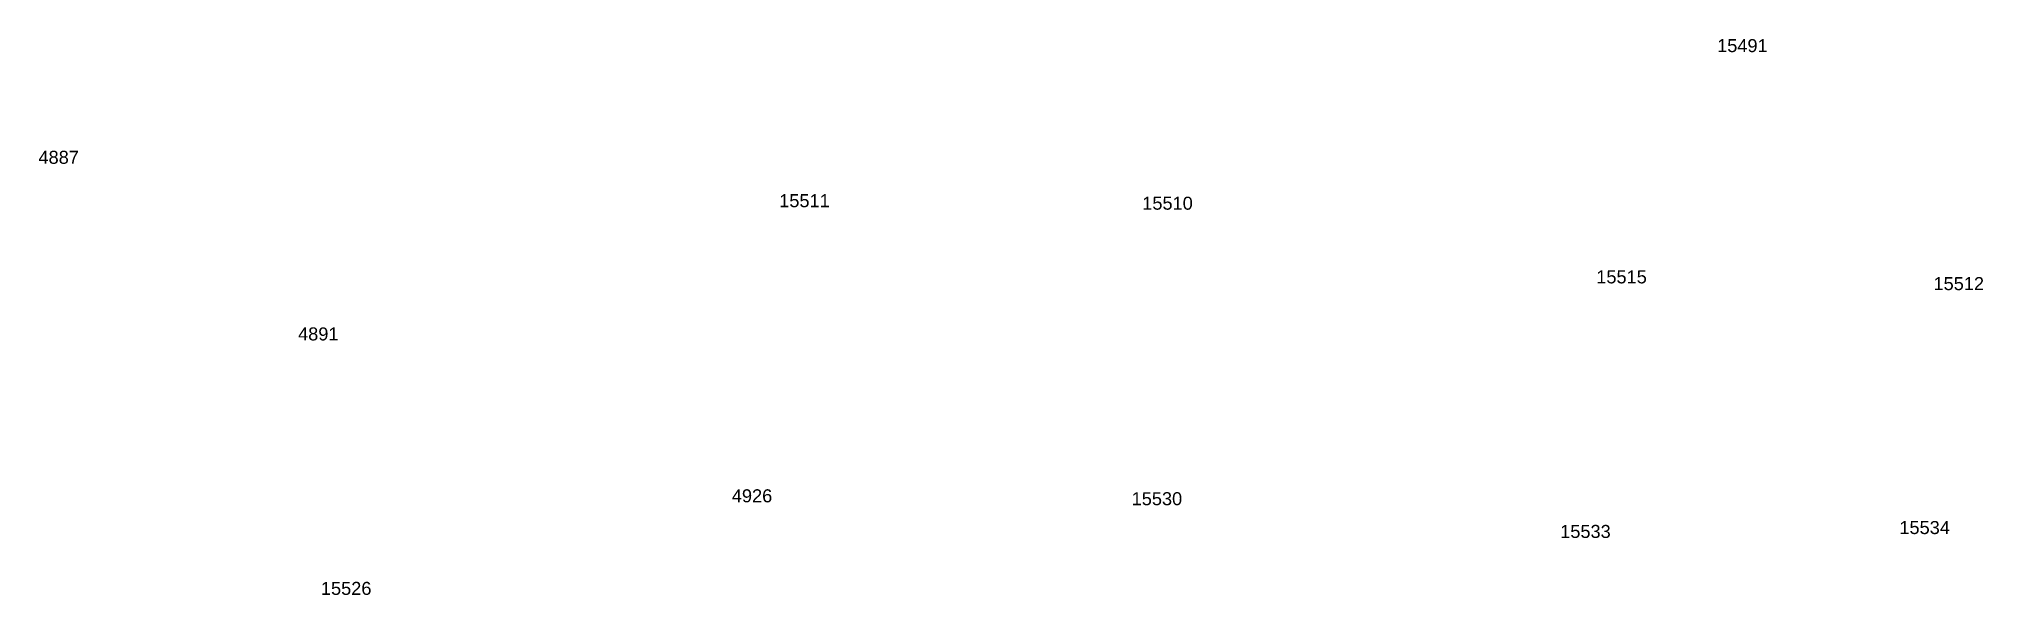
# Model space of a CAD drawing. Header units: feet. Extents: x 865220 to 2781189, y -2240498 to 970979.
# Drawn here: x 2774894 to 2775642, y 957074 to 957287 of the extents above; entities that cross this region are included whole.
import ezdxf

# ---------------------------------------------------------------- set-up
doc = ezdxf.new("R2010")
doc.units = ezdxf.units.FT
doc.header["$LTSCALE"] = 0.015
doc.header["$MEASUREMENT"] = 0
doc.layers.add('NOTES', color=7, linetype='Continuous')
doc.layers.add('Scott County Addresses', color=7, linetype='Continuous')
doc.styles.add('Dimensions 100', font='arial.ttf')

# ---------------------------------------------------------------- blocks, each defined once
blk = doc.blocks.new('ACMAP_ANN_TEMPLATE_Scott County Address')
at = {"layer": 'Scott County Addresses', "style": 'Dimensions 100'}
blk.add_attdef('ScottCountyAddress', (0, 0), '', height=50, dxfattribs=at)

msp = doc.modelspace()

# ---------------------------------------------------------------- hatches: boundary and pattern name
at = {"layer": 'NOTES', "lineweight": 5, "ltscale": 50}
h = msp.add_hatch(dxfattribs=at)
h.set_pattern_fill('ANSI31', color=1, scale=200)
h.set_pattern_definition([(45, (-77373.197, -38338.257), (-17.67766953, 17.67766953), [])])
edge = h.paths.add_edge_path()
edge.add_arc((-36684104.38, 974184.53), 39453460.34, 359.97783818, 359.978155463)
edge.add_line((2769353.09, 959142.54), (2769353.09, 959142.54))
edge.add_line((2769353.09, 959142.54), (2769353.17, 959362.51))
edge.add_line((2769353.17, 959362.51), (2770280.19, 959367.35))
edge.add_line((2770280.19, 959367.35), (2770301.15, 958927.51))
edge.add_line((2770301.15, 958927.51), (2770012.89, 958926))
edge.add_line((2770012.89, 958926), (2769897.9, 958925.4))
edge.add_line((2769897.9, 958925.4), (2769552.95, 958923.9))
edge.add_line((2769552.95, 958923.9), (2769353.01, 958924.06))

# ---------------------------------------------------------------- block references
at = {"layer": 'Scott County Addresses', "lineweight": 5, "xscale": 0.1, "yscale": 0.1, "zscale": 0.1}
for p, values in [((2775539.53, 957282.38), {'ScottCountyAddress': '15491'}), ((2774894.3, 957239.5), {'ScottCountyAddress': '4887'}), ((2775179.02, 957222.84), {'ScottCountyAddress': '15511'}), ((2775318.57, 957221.87), {'ScottCountyAddress': '15510'}), ((2775493.08, 957193.57), {'ScottCountyAddress': '15515'}), ((2775622.7, 957190.99), {'ScottCountyAddress': '15512'}), ((2774994.09, 957171.67), {'ScottCountyAddress': '4891'}), ((2775160.81, 957109.5), {'ScottCountyAddress': '4926'}), ((2775314.49, 957108.4), {'ScottCountyAddress': '15530'}), ((2775479.21, 957095.82), {'ScottCountyAddress': '15533'}), ((2775609.58, 957097.31), {'ScottCountyAddress': '15534'}), ((2775002.86, 957073.95), {'ScottCountyAddress': '15526'})]:
    msp.add_blockref('ACMAP_ANN_TEMPLATE_Scott County Address', p, dxfattribs=at).add_auto_attribs(values)

doc.saveas('drawing.dxf')
